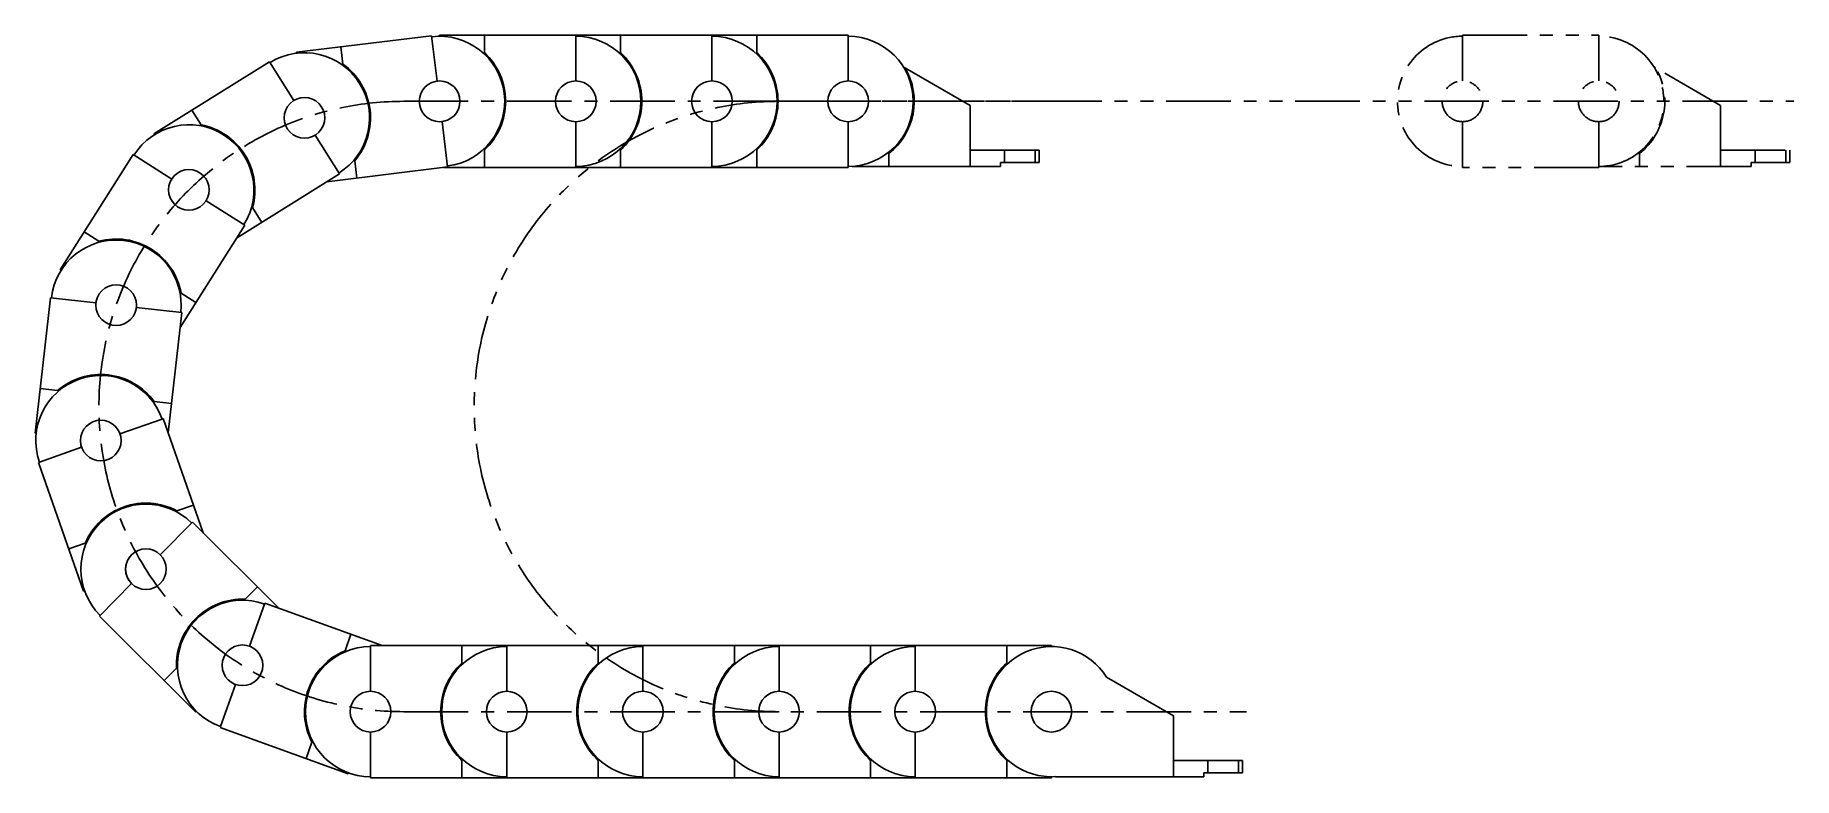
# Model space of a CAD drawing. Extents: x -197 to 865, y -494 to 120.
# Drawn here: x 0 to 865, y -465 to -100 of the extents above; entities that cross this region are included whole.
import ezdxf

# ---------------------------------------------------------------- set-up
doc = ezdxf.new("R2010")
doc.units = 0
doc.linetypes.add('CENTER', pattern=[50.8, 31.75, -6.35, 6.35, -6.35])
doc.linetypes.add('PHANTOM', pattern=[63.5, 31.75, -6.35, 6.35, -6.35, 6.35, -6.35])
doc.layers.get('0').update_dxf_attribs({"linetype": 'CONTINUOUS'})
doc.layers.add('CENTER', color=1, linetype='CONTINUOUS')

msp = doc.modelspace()

# ---------------------------------------------------------------- linework, layer by layer
at = {"color": 7, "linetype": 'CONTINUOUS'}
for p, q in [((128.56, -108.35), (195.06, -100.24)), ((195.06, -100.24), (197.79, -122.57)), ((199, -100.5), (199, -100)), ((199, -100), (400, -100)), ((221, -108.58), (221, -100)), ((266, -100.5), (266, -122.5)), ((288, -108.58), (288, -100)), ((333, -100), (333, -122.5)), ((355, -108.58), (355, -100)), ((400, -100), (400, -122.5)), ((128.62, -108.84), (128.56, -108.35)), ((151.43, -114.2), (150.39, -105.68)), ((58.43, -148.44), (115.31, -113.02)), ((115.31, -113.02), (127.2, -132.12)), ((460, -134.5), (427.12, -115.52)), ((81.64, -144.09), (77.11, -136.81)), ((460, -164.5), (460, -134.5)), ((200.21, -142.43), (202.93, -164.76)), ((266, -142.5), (266, -165)), ((333, -142.5), (333, -165)), ((400, -142.5), (400, -165)), ((58.7, -148.86), (58.43, -148.44)), ((137.77, -149.1), (149.67, -168.19)), ((12.36, -215.32), (48.14, -158.67)), ((48.14, -158.67), (67.16, -170.69)), ((158.26, -170.21), (157.22, -161.69)), ((221, -165), (221, -156.42)), ((288, -165), (288, -156.42)), ((355, -165), (355, -156.42)), ((420, -158.12), (420, -164.5)), ((460, -156.5), (494, -156.5)), ((475, -164.5), (475, -162.5)), ((494, -162.5), (475, -162.5)), ((477, -162.5), (477, -156.5)), ((492, -162.5), (492, -156.5)), ((494, -156.5), (494, -162.5)), ((149.67, -168.19), (99.12, -199.68)), ((202.93, -164.76), (143.56, -172)), ((400, -165), (200.97, -165)), ((475, -164.5), (402, -164.5)), ((84.07, -181.37), (103.09, -193.38)), ((111.47, -191.98), (106.94, -184.7)), ((31.36, -201.3), (24.11, -196.72)), ((103.09, -193.38), (71.29, -243.73)), ((12.78, -215.59), (12.36, -215.32)), ((0, -295.59), (7.55, -229.01)), ((7.55, -229.01), (29.9, -231.55)), ((79.06, -231.43), (71.81, -226.85)), ((49.77, -233.8), (72.13, -236.33)), ((72.13, -236.33), (65.43, -295.51)), ((11, -274.69), (2.48, -273.73)), ((67.06, -281.05), (58.54, -280.08)), ((41.73, -295.94), (62.49, -288.65)), ((62.49, -288.65), (62.96, -288.48)), ((62.96, -288.48), (82.68, -344.67)), ((0.5, -295.64), (0, -295.59)), ((2.1, -309.85), (22.86, -302.56)), ((1.63, -310.01), (2.1, -309.85)), ((23.82, -373.23), (1.63, -310.01)), ((77.86, -330.94), (69.77, -333.78)), ((61.54, -355.38), (77.41, -339.42)), ((77.41, -339.42), (119.81, -381.6)), ((24.63, -349.63), (16.53, -352.47)), ((31.57, -385.51), (47.43, -369.56)), ((109.31, -371.16), (103.26, -377.24)), ((24.29, -373.07), (23.82, -373.23)), ((105.39, -400.31), (113.04, -379.15)), ((113.04, -379.15), (170.69, -400)), ((79.07, -432.76), (31.57, -385.51)), ((155.36, -394.46), (152.44, -402.52)), ((165, -400), (500, -400)), ((165, -422.5), (165, -400)), ((210, -400), (210, -408.58)), ((232, -422.5), (232, -400)), ((277, -400), (277, -408.58)), ((299, -422.5), (299, -400)), ((344, -400), (344, -408.58)), ((366, -422.5), (366, -400)), ((411, -400), (411, -408.58)), ((433, -422.5), (433, -400)), ((478, -400), (478, -408.58)), ((500, -400), (500, -400.5)), ((69.52, -411.16), (63.47, -417.24)), ((91.11, -439.81), (98.59, -419.12)), ((560, -434.5), (527.12, -415.52)), ((79.42, -432.4), (79.07, -432.76)), ((153.94, -463.06), (90.94, -440.28)), ((560, -464.5), (560, -434.5)), ((136.17, -447.51), (133.25, -455.58)), ((165, -465), (165, -442.5)), ((232, -465), (232, -442.5)), ((299, -465), (299, -442.5)), ((366, -465), (366, -442.5)), ((433, -465), (433, -442.5)), ((210, -456.42), (210, -465)), ((277, -456.42), (277, -465)), ((344, -456.42), (344, -465)), ((411, -456.42), (411, -465)), ((478, -456.42), (478, -465)), ((560, -456.5), (594, -456.5)), ((577, -462.5), (577, -456.5)), ((592, -462.5), (592, -456.5)), ((594, -456.5), (594, -462.5)), ((154.11, -462.59), (153.94, -463.06)), ((500, -465), (165, -465)), ((500, -464.5), (500, -465)), ((502, -464.44), (502, -464.5)), ((502, -464.5), (575, -464.5)), ((575, -464.5), (575, -462.5)), ((594, -462.5), (575, -462.5))]:
    msp.add_line(p, q, dxfattribs=at)
at = {"color": 3, "linetype": 'PHANTOM'}
for p, q in [((702.28, -100), (769.28, -100)), ((702.28, -100), (702.28, -100.5)), ((702.28, -100.5), (702.28, -100)), ((702.28, -122.5), (702.28, -100.5)), ((769.28, -100), (769.28, -100.5)), ((769.28, -100.5), (769.28, -122.5)), ((796.4, -115.52), (797.3, -116.04)), ((829.28, -134.5), (797.3, -116.04)), ((366, -132.5), (865.28, -132.5)), ((829.28, -164.5), (829.28, -134.5)), ((702.28, -164.5), (702.28, -142.5)), ((769.28, -142.5), (769.28, -164.5)), ((789.28, -158.12), (789.28, -164.5)), ((829.28, -156.5), (863.28, -156.5)), ((844.28, -164.5), (844.28, -162.5)), ((863.28, -162.5), (844.28, -162.5)), ((846.28, -162.5), (846.28, -156.5)), ((861.28, -162.5), (861.28, -156.5)), ((863.28, -156.5), (863.28, -162.5)), ((702.28, -164.5), (702.28, -165)), ((702.28, -165), (702.28, -164.5)), ((769.28, -165), (702.28, -165)), ((769.28, -164.5), (769.28, -165)), ((771.28, -164.5), (771.28, -164.44)), ((844.28, -164.5), (771.28, -164.5))]:
    msp.add_line(p, q, dxfattribs=at)
at = {"color": 7, "linetype": 'CONTINUOUS'}
for centre in [(199, -132.5), (266, -132.5), (333, -132.5), (400, -132.5), (132.49, -140.61), (75.62, -176.03), (39.84, -232.67), (32.29, -299.25), (54.49, -362.47), (54.49, -362.47), (101.99, -409.71), (165, -432.5), (232, -432.5), (299, -432.5), (366, -432.5), (433, -432.5), (500, -432.5)]:
    msp.add_circle(centre, 10, dxfattribs=at)
at = {"color": 3, "linetype": 'PHANTOM'}
for centre in [(702.28, -132.5), (769.28, -132.5)]:
    msp.add_circle(centre, 10, dxfattribs=at)
at = {"color": 7, "linetype": 'CONTINUOUS'}
for centre, radius, start, end in [((199, -132.5), 32, 276.94972, 96.94972), ((266, -132.5), 32, 270, 90), ((333, -132.5), 32, 270, 90), ((400, -132.5), 32, 270, 90), ((132.49, -140.61), 32, 301.9145, 121.9145), ((199, -132.5), 32.5, 312.60367, 47.39633), ((266, -132.5), 32.5, 312.60367, 47.39633), ((333, -132.5), 32.5, 312.60367, 47.39633), ((132.49, -140.61), 32.5, 319.55339, 54.34605), ((400, -132.5), 32.5, 307.97987, 30.43344), ((333, -132.5), 10, 270, 90), ((75.62, -176.03), 32, 327.72429, 147.72429), ((75.62, -176.03), 32.5, 344.51817, 79.31083), ((39.84, -232.67), 32, 353.53407, 173.53407), ((39.84, -232.67), 32.5, 10.32795, 105.12062), ((32.29, -299.25), 32, 19.34385, 199.34385), ((32.29, -299.25), 32.5, 36.13774, 130.9304), ((54.49, -362.47), 32, 45.15363, 225.15363), ((54.49, -362.47), 32.5, 61.94752, 156.74018), ((54.49, -362.47), 10, 45.15363, 225.15363), ((54.49, -362.47), 10, 45.15363, 225.15363), ((101.99, -409.71), 32.5, 87.7573, 182.54997), ((101.99, -409.71), 32, 70.11842, 250.11842), ((165, -432.5), 32.5, 112.72208, 207.51475), ((165, -432.5), 32, 90, 270), ((232, -432.5), 32, 90, 270), ((299, -432.5), 32, 90, 270), ((366, -432.5), 32, 90, 270), ((433, -432.5), 32, 90, 270), ((500, -432.5), 32, 32.05201, 273.58332), ((232, -432.5), 32.5, 132.60367, 227.39633), ((299, -432.5), 32.5, 132.60367, 227.39633), ((366, -432.5), 32.5, 132.60367, 227.39633), ((433, -432.5), 32.5, 132.60367, 227.39633), ((500, -432.5), 32.5, 132.60367, 227.39633)]:
    msp.add_arc(centre, radius, start, end, dxfattribs=at)
at = {"color": 3, "linetype": 'PHANTOM'}
for centre, radius, start, end in [((702.28, -132.5), 32, 90, 270), ((769.28, -132.5), 32, 270, 90), ((769.28, -132.5), 32.5, 307.97987, 30.43344), ((366, -282.5), 150, 90, 270)]:
    msp.add_arc(centre, radius, start, end, dxfattribs=at)
at = {"layer": 'CENTER', "color": 1, "linetype": 'CENTER'}
for p, q in [((181.36, -132.5), (496, -132.5)), ((181.36, -432.5), (596, -432.5))]:
    msp.add_line(p, q, dxfattribs=at)
msp.add_arc((181.36, -282.5), 150, 90, 270, dxfattribs=at)

doc.saveas('drawing.dxf')
